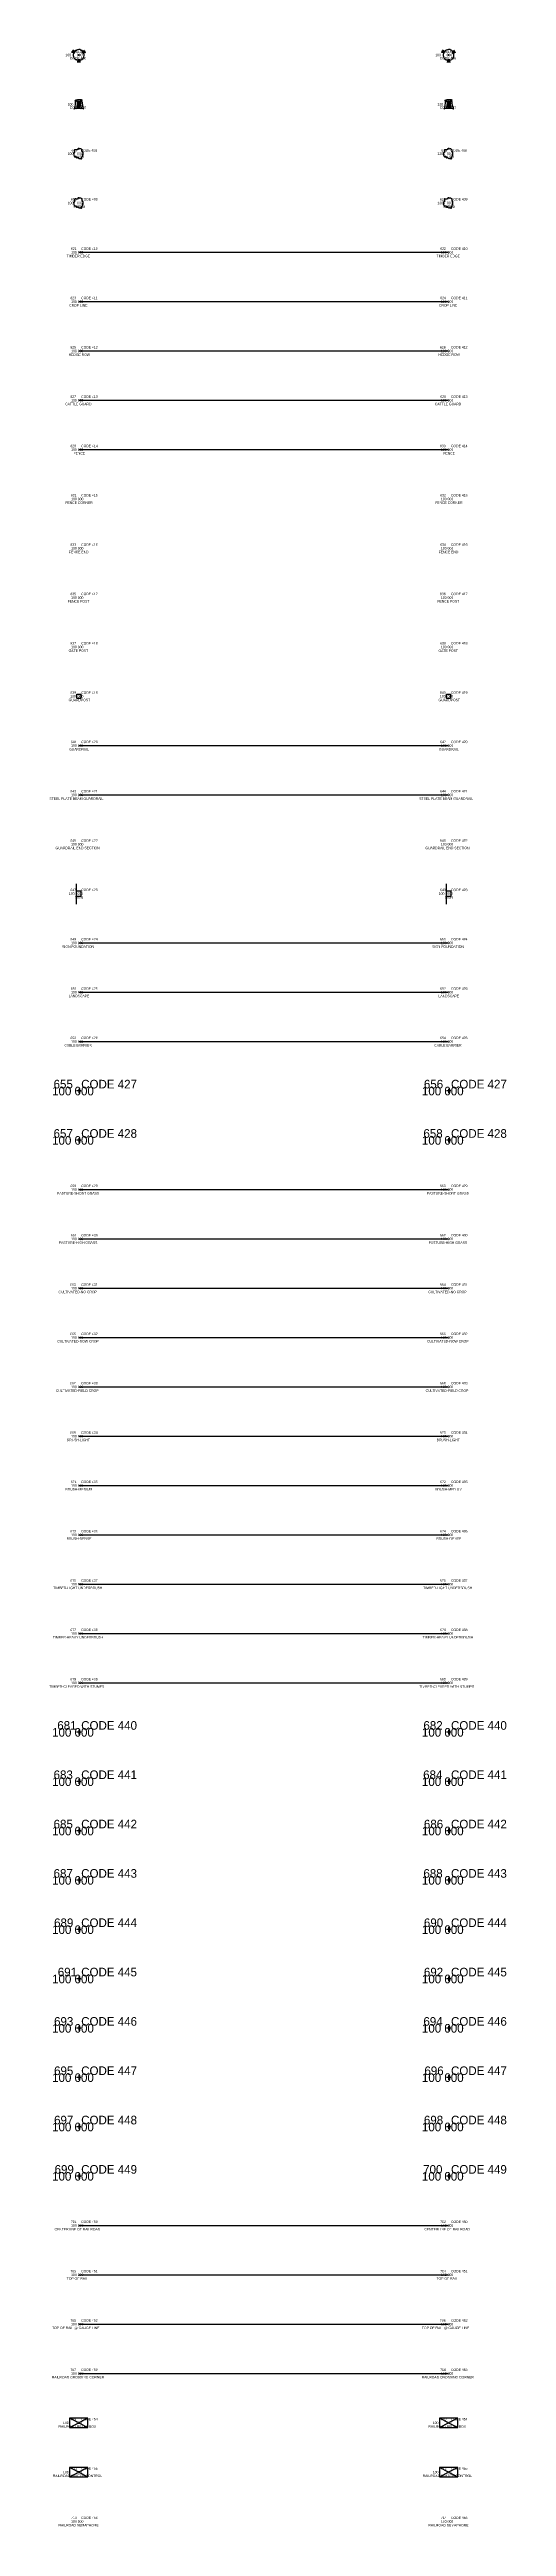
# Model space of a CAD drawing. Extents: x -12 to 6123, y -3 to 1005.
# Drawn here: x 2088 to 2273, y -2 to 1002 of the extents above; entities that cross this region are included whole.
import ezdxf

# ---------------------------------------------------------------- set-up
doc = ezdxf.new("R2010")
doc.units = 0
for name, color, linetype in [('Default', 7, 'Continuous'), ('Topo_Advertising Sign', 7, 'Continuous'), ('Topo_Cable Barrier', 7, 'Continuous'), ('Topo_Fence', 7, 'Continuous'), ('Topo_Field Comments', 7, 'Continuous'), ('Topo_Guardrail', 7, 'Continuous'), ('Topo_Landscape Items', 7, 'Continuous'), ('Topo_NonHighway Improvements', 7, 'Continuous'), ('Topo_Point Descriptions', 7, 'Continuous'), ('Topo_Point Elevations', 7, 'Continuous'), ('Topo_Point Numbers', 7, 'Continuous'), ('Topo_Railroad', 7, 'Continuous'), ('Topo_Vegetation', 7, 'Continuous'), ('Topo_Vegetation Line', 7, 'Continuous'), ('Topo_Woods and Brush', 7, 'Continuous')]:
    doc.layers.add(name, color=color, linetype=linetype)

msp = doc.modelspace()

# ---------------------------------------------------------------- linework, layer by layer
at = {"layer": 'Default'}
for p, q in [((2100.9, 580), (2099.1, 580)), ((2100, 580.9), (2100, 579.1)), ((2250.9, 580), (2249.1, 580)), ((2250, 580.9), (2250, 579.1)), ((2100.9, 560), (2099.1, 560)), ((2100, 560.9), (2100, 559.1)), ((2250.9, 560), (2249.1, 560)), ((2250, 560.9), (2250, 559.1)), ((2100.9, 320), (2099.1, 320)), ((2100, 320.9), (2100, 319.1)), ((2250.9, 320), (2249.1, 320)), ((2250, 320.9), (2250, 319.1)), ((2100.9, 300), (2099.1, 300)), ((2100, 300.9), (2100, 299.1)), ((2250.9, 300), (2249.1, 300)), ((2250, 300.9), (2250, 299.1)), ((2100.9, 280), (2099.1, 280)), ((2100, 280.9), (2100, 279.1)), ((2250.9, 280), (2249.1, 280)), ((2250, 280.9), (2250, 279.1)), ((2100.9, 260), (2099.1, 260)), ((2100, 260.9), (2100, 259.1)), ((2250.9, 260), (2249.1, 260)), ((2250, 260.9), (2250, 259.1)), ((2100.9, 240), (2099.1, 240)), ((2100, 240.9), (2100, 239.1)), ((2250.9, 240), (2249.1, 240)), ((2250, 240.9), (2250, 239.1)), ((2100.9, 220), (2099.1, 220)), ((2100, 220.9), (2100, 219.1)), ((2250.9, 220), (2249.1, 220)), ((2250, 220.9), (2250, 219.1)), ((2100, 200.9), (2100, 199.1)), ((2250, 200.9), (2250, 199.1)), ((2100.9, 200), (2099.1, 200)), ((2250.9, 200), (2249.1, 200)), ((2100, 180.9), (2100, 179.1)), ((2250, 180.9), (2250, 179.1)), ((2100.9, 180), (2099.1, 180)), ((2250.9, 180), (2249.1, 180)), ((2100, 160.9), (2100, 159.1)), ((2250, 160.9), (2250, 159.1)), ((2100.9, 160), (2099.1, 160)), ((2250.9, 160), (2249.1, 160)), ((2100, 140.9), (2100, 139.1)), ((2250, 140.9), (2250, 139.1)), ((2100.9, 140), (2099.1, 140)), ((2250.9, 140), (2249.1, 140))]:
    msp.add_line(p, q, dxfattribs=at)
at = {"layer": 'Topo_Advertising Sign'}
for p, q in [((2099, 664), (2099, 655.7)), ((2249, 664), (2249, 655.7)), ((2100, 640), (2100, 640)), ((2100, 640), (2250, 640)), ((2250, 640), (2250, 640))]:
    msp.add_line(p, q, dxfattribs=at)
for points in [[(2101, 661), (2099, 661), (2099, 659), (2101, 659)], [(2251, 661), (2249, 661), (2249, 659), (2251, 659)]]:
    msp.add_lwpolyline(points, close=True, dxfattribs=at)
at = {"layer": 'Topo_Cable Barrier'}
for p, q in [((2100, 600), (2100, 600)), ((2100, 600), (2250, 600)), ((2250, 600), (2250, 600))]:
    msp.add_line(p, q, dxfattribs=at)
at = {"layer": 'Topo_Fence'}
for p, q in [((2100, 840), (2100, 840)), ((2100, 840), (2250, 840)), ((2250, 840), (2250, 840)), ((2100, 820), (2100, 820)), ((2250, 820), (2250, 820)), ((2100, 800), (2100, 800)), ((2250, 800), (2250, 800)), ((2100, 780), (2100, 780)), ((2250, 780), (2250, 780)), ((2100, 760), (2100, 760)), ((2250, 760), (2250, 760))]:
    msp.add_line(p, q, dxfattribs=at)
at = {"layer": 'Topo_Guardrail'}
for p, q in [((2099.2, 739.2), (2100.8, 739.2)), ((2249.2, 739.2), (2250.8, 739.2)), ((2100, 720), (2100, 720)), ((2100, 720), (2250, 720)), ((2250, 720), (2250, 720)), ((2100, 700), (2100, 700)), ((2100, 700), (2250, 700)), ((2250, 700), (2250, 700)), ((2100, 680), (2100, 680)), ((2250, 680), (2250, 680))]:
    msp.add_line(p, q, dxfattribs=at)
for points in [[(2099.2, 739.2), (2099.2, 740.8), (2100.8, 740.8), (2100.8, 739.2)], [(2249.2, 739.2), (2249.2, 740.8), (2250.8, 740.8), (2250.8, 739.2)]]:
    msp.add_lwpolyline(points, dxfattribs=at)
at = {"layer": 'Topo_Landscape Items'}
for p, q in [((2100, 620), (2100, 620)), ((2100, 620), (2250, 620)), ((2250, 620), (2250, 620))]:
    msp.add_line(p, q, dxfattribs=at)
at = {"layer": 'Topo_NonHighway Improvements'}
for p, q in [((2100, 860), (2100, 860)), ((2100, 860), (2250, 860)), ((2250, 860), (2250, 860))]:
    msp.add_line(p, q, dxfattribs=at)
at = {"layer": 'Topo_Railroad'}
for p, q in [((2100, 120), (2100, 120)), ((2100, 120), (2250, 120)), ((2250, 120), (2250, 120)), ((2100, 100), (2100, 100)), ((2100, 100), (2250, 100)), ((2250, 100), (2250, 100)), ((2100, 80), (2100, 80)), ((2100, 80), (2250, 80)), ((2250, 80), (2250, 80)), ((2100, 60), (2100, 60)), ((2100, 60), (2250, 60)), ((2250, 60), (2250, 60)), ((2100, 0), (2100, 0)), ((2250, 0), (2250, 0))]:
    msp.add_line(p, q, dxfattribs=at)
for points in [[(2096.3, 38.1), (2103.7, 38.1), (2103.7, 41.9), (2096.3, 41.9)], [(2096.3, 38.1), (2100, 40), (2096.3, 41.9)], [(2100, 40), (2103.7, 38.1), (2103.7, 41.9)], [(2246.3, 38.1), (2253.7, 38.1), (2253.7, 41.9), (2246.3, 41.9)], [(2246.3, 38.1), (2250, 40), (2246.3, 41.9)], [(2250, 40), (2253.7, 38.1), (2253.7, 41.9)], [(2096.3, 18.1), (2103.7, 18.1), (2103.7, 21.9), (2096.3, 21.9)], [(2096.3, 18.1), (2100, 20), (2096.3, 21.9)], [(2100, 20), (2103.7, 18.1), (2103.7, 21.9)], [(2246.3, 18.1), (2253.7, 18.1), (2253.7, 21.9), (2246.3, 21.9)], [(2246.3, 18.1), (2250, 20), (2246.3, 21.9)], [(2250, 20), (2253.7, 18.1), (2253.7, 21.9)]]:
    msp.add_lwpolyline(points, close=True, dxfattribs=at)
at = {"layer": 'Topo_Vegetation'}
for p, q in [((2098.4, 1000.6), (2097.1, 1001.1)), ((2098.5, 1000.9), (2097.3, 1001.6)), ((2098.7, 1001.1), (2097.6, 1002)), ((2099.7, 998.3), (2099.5, 996.9)), ((2100, 998.3), (2100, 996.9)), ((2100.3, 998.3), (2100.5, 996.9)), ((2101.3, 1001.1), (2102.4, 1002)), ((2101.5, 1000.9), (2102.7, 1001.6)), ((2101.6, 1000.6), (2102.9, 1001.1)), ((2248.4, 1000.6), (2247.1, 1001.1)), ((2248.5, 1000.9), (2247.3, 1001.6)), ((2248.7, 1001.1), (2247.6, 1002)), ((2249.7, 998.3), (2249.5, 996.9)), ((2250, 998.3), (2250, 996.9)), ((2250.3, 998.3), (2250.5, 996.9)), ((2251.3, 1001.1), (2252.4, 1002)), ((2251.5, 1000.9), (2252.7, 1001.6)), ((2251.6, 1000.6), (2252.9, 1001.1))]:
    msp.add_line(p, q, dxfattribs=at)
for points in [[(2098.2, 959.8), (2098, 959.6), (2098, 959.4), (2098.1, 959.1), (2098.2, 958.9), (2098.5, 958.8), (2098.7, 958.8), (2098.9, 958.8), (2099, 958.8), (2099, 958.7), (2099, 958.6), (2099, 958.4), (2099.2, 958.3), (2099.4, 958.3), (2099.5, 958.4), (2099.6, 958.6), (2099.7, 958.4), (2099.9, 958.2), (2100.1, 958.1), (2100.4, 958.1), (2100.5, 958.2), (2100.6, 958.2), (2100.6, 958.1), (2100.7, 958), (2100.9, 957.9), (2101.1, 957.9), (2101.2, 958), (2101.3, 958.1), (2101.3, 958.3), (2101.2, 958.4), (2101.1, 958.5), (2101, 958.6), (2101.3, 958.6), (2101.4, 958.7), (2101.5, 958.9), (2101.5, 959), (2101.5, 959.2), (2101.5, 959.3), (2101.6, 959.3), (2101.7, 959.4), (2101.8, 959.5), (2101.8, 959.7), (2101.7, 959.8), (2101.6, 959.9), (2101.7, 959.9), (2101.8, 960), (2101.8, 960.1), (2101.8, 960.3), (2101.8, 960.4), (2101.8, 960.5), (2101.7, 960.6), (2101.6, 960.7), (2101.5, 960.7), (2101.4, 960.8), (2101.4, 960.9), (2101.4, 961), (2101.4, 961.2), (2101.4, 961.4), (2101.3, 961.6), (2101.2, 961.7), (2101.1, 961.8), (2100.9, 961.9), (2100.7, 961.9), (2100.5, 961.9), (2100.3, 961.8), (2100.3, 961.9), (2100.2, 962.1), (2100, 962.1), (2099.9, 962.1), (2099.8, 962.1), (2099.6, 962), (2099.6, 961.8), (2099.6, 961.6), (2099.5, 961.7), (2099.3, 961.6), (2099.1, 961.6), (2099, 961.5), (2098.8, 961.6), (2098.7, 961.6), (2098.5, 961.6), (2098.3, 961.5), (2098.2, 961.3), (2098.3, 961.1), (2098.3, 961), (2098.4, 961), (2098.3, 960.9), (2098.3, 960.8), (2098.3, 960.7), (2098.3, 960.5), (2098.4, 960.5), (2098.2, 960.5), (2098.1, 960.5), (2098, 960.4), (2097.9, 960.3), (2097.9, 960.1), (2098, 959.9), (2098.1, 959.8), (2098.1, 959.8)], [(2248.2, 959.8), (2248, 959.6), (2248, 959.4), (2248.1, 959.1), (2248.2, 958.9), (2248.5, 958.8), (2248.7, 958.8), (2248.9, 958.8), (2249, 958.8), (2249, 958.7), (2249, 958.6), (2249, 958.4), (2249.2, 958.3), (2249.4, 958.3), (2249.5, 958.4), (2249.6, 958.6), (2249.7, 958.4), (2249.9, 958.2), (2250.1, 958.1), (2250.4, 958.1), (2250.5, 958.2), (2250.6, 958.2), (2250.6, 958.1), (2250.7, 958), (2250.9, 957.9), (2251.1, 957.9), (2251.2, 958), (2251.3, 958.1), (2251.3, 958.3), (2251.2, 958.4), (2251.1, 958.5), (2251, 958.6), (2251.3, 958.6), (2251.4, 958.7), (2251.5, 958.9), (2251.5, 959), (2251.5, 959.2), (2251.5, 959.3), (2251.6, 959.3), (2251.7, 959.4), (2251.8, 959.5), (2251.8, 959.7), (2251.7, 959.8), (2251.6, 959.9), (2251.7, 959.9), (2251.8, 960), (2251.8, 960.1), (2251.8, 960.3), (2251.8, 960.4), (2251.8, 960.5), (2251.7, 960.6), (2251.6, 960.7), (2251.5, 960.7), (2251.4, 960.8), (2251.4, 960.9), (2251.4, 961), (2251.4, 961.2), (2251.4, 961.4), (2251.3, 961.6), (2251.2, 961.7), (2251.1, 961.8), (2250.9, 961.9), (2250.7, 961.9), (2250.5, 961.9), (2250.3, 961.8), (2250.3, 961.9), (2250.2, 962.1), (2250, 962.1), (2249.9, 962.1), (2249.8, 962.1), (2249.6, 962), (2249.6, 961.8), (2249.6, 961.6), (2249.5, 961.7), (2249.3, 961.6), (2249.1, 961.6), (2249, 961.5), (2248.8, 961.6), (2248.7, 961.6), (2248.5, 961.6), (2248.3, 961.5), (2248.2, 961.3), (2248.3, 961.1), (2248.3, 961), (2248.4, 961), (2248.3, 960.9), (2248.3, 960.8), (2248.3, 960.7), (2248.3, 960.5), (2248.4, 960.5), (2248.2, 960.5), (2248.1, 960.5), (2248, 960.4), (2247.9, 960.3), (2247.9, 960.1), (2248, 959.9), (2248.1, 959.8), (2248.1, 959.8)], [(2098.2, 939.8), (2098, 939.6), (2098, 939.4), (2098.1, 939.1), (2098.2, 938.9), (2098.5, 938.8), (2098.7, 938.8), (2098.9, 938.8), (2099, 938.8), (2099, 938.7), (2099, 938.6), (2099, 938.4), (2099.2, 938.3), (2099.4, 938.3), (2099.5, 938.4), (2099.6, 938.6), (2099.7, 938.4), (2099.9, 938.2), (2100.1, 938.1), (2100.4, 938.1), (2100.5, 938.2), (2100.6, 938.2), (2100.6, 938.1), (2100.7, 938), (2100.9, 937.9), (2101.1, 937.9), (2101.2, 938), (2101.3, 938.1), (2101.3, 938.3), (2101.2, 938.4), (2101.1, 938.5), (2101, 938.6), (2101.3, 938.6), (2101.4, 938.7), (2101.5, 938.9), (2101.5, 939), (2101.5, 939.2), (2101.5, 939.3), (2101.6, 939.3), (2101.7, 939.4), (2101.8, 939.5), (2101.8, 939.7), (2101.7, 939.8), (2101.6, 939.9), (2101.7, 939.9), (2101.8, 940), (2101.8, 940.1), (2101.8, 940.3), (2101.8, 940.4), (2101.8, 940.5), (2101.7, 940.6), (2101.6, 940.7), (2101.5, 940.7), (2101.4, 940.8), (2101.4, 940.9), (2101.4, 941), (2101.4, 941.2), (2101.4, 941.4), (2101.3, 941.6), (2101.2, 941.7), (2101.1, 941.8), (2100.9, 941.9), (2100.7, 941.9), (2100.5, 941.9), (2100.3, 941.8), (2100.3, 941.9), (2100.2, 942.1), (2100, 942.1), (2099.9, 942.1), (2099.8, 942.1), (2099.6, 942), (2099.6, 941.8), (2099.6, 941.6), (2099.5, 941.7), (2099.3, 941.6), (2099.1, 941.6), (2099, 941.5), (2098.8, 941.6), (2098.7, 941.6), (2098.5, 941.6), (2098.3, 941.5), (2098.2, 941.3), (2098.3, 941.1), (2098.3, 941), (2098.4, 941), (2098.3, 940.9), (2098.3, 940.8), (2098.3, 940.7), (2098.3, 940.5), (2098.4, 940.5), (2098.2, 940.5), (2098.1, 940.5), (2098, 940.4), (2097.9, 940.3), (2097.9, 940.1), (2098, 939.9), (2098.1, 939.8), (2098.1, 939.8)], [(2248.2, 939.8), (2248, 939.6), (2248, 939.4), (2248.1, 939.1), (2248.2, 938.9), (2248.5, 938.8), (2248.7, 938.8), (2248.9, 938.8), (2249, 938.8), (2249, 938.7), (2249, 938.6), (2249, 938.4), (2249.2, 938.3), (2249.4, 938.3), (2249.5, 938.4), (2249.6, 938.6), (2249.7, 938.4), (2249.9, 938.2), (2250.1, 938.1), (2250.4, 938.1), (2250.5, 938.2), (2250.6, 938.2), (2250.6, 938.1), (2250.7, 938), (2250.9, 937.9), (2251.1, 937.9), (2251.2, 938), (2251.3, 938.1), (2251.3, 938.3), (2251.2, 938.4), (2251.1, 938.5), (2251, 938.6), (2251.3, 938.6), (2251.4, 938.7), (2251.5, 938.9), (2251.5, 939), (2251.5, 939.2), (2251.5, 939.3), (2251.6, 939.3), (2251.7, 939.4), (2251.8, 939.5), (2251.8, 939.7), (2251.7, 939.8), (2251.6, 939.9), (2251.7, 939.9), (2251.8, 940), (2251.8, 940.1), (2251.8, 940.3), (2251.8, 940.4), (2251.8, 940.5), (2251.7, 940.6), (2251.6, 940.7), (2251.5, 940.7), (2251.4, 940.8), (2251.4, 940.9), (2251.4, 941), (2251.4, 941.2), (2251.4, 941.4), (2251.3, 941.6), (2251.2, 941.7), (2251.1, 941.8), (2250.9, 941.9), (2250.7, 941.9), (2250.5, 941.9), (2250.3, 941.8), (2250.3, 941.9), (2250.2, 942.1), (2250, 942.1), (2249.9, 942.1), (2249.8, 942.1), (2249.6, 942), (2249.6, 941.8), (2249.6, 941.6), (2249.5, 941.7), (2249.3, 941.6), (2249.1, 941.6), (2249, 941.5), (2248.8, 941.6), (2248.7, 941.6), (2248.5, 941.6), (2248.3, 941.5), (2248.2, 941.3), (2248.3, 941.1), (2248.3, 941), (2248.4, 941), (2248.3, 940.9), (2248.3, 940.8), (2248.3, 940.7), (2248.3, 940.5), (2248.4, 940.5), (2248.2, 940.5), (2248.1, 940.5), (2248, 940.4), (2247.9, 940.3), (2247.9, 940.1), (2248, 939.9), (2248.1, 939.8), (2248.1, 939.8)]]:
    msp.add_lwpolyline(points, dxfattribs=at)
for centre in [(2100, 1000), (2250, 1000)]:
    msp.add_circle(centre, 0.156, dxfattribs=at)
for centre, start, end in [((2100, 1000), 161.1466, 257.6284), ((2100, 1000), 42.2922, 138.1721), ((2100, 1000), 281.4412, 18.0392), ((2250, 1000), 161.1466, 257.6284), ((2250, 1000), 42.2922, 138.1721), ((2250, 1000), 281.4412, 18.0392)]:
    msp.add_arc(centre, 2.21, start, end, dxfattribs=at)
for centre, major_axis, ratio, start_param, end_param in [((2098.3, 979.8), (-0.25, -1.79), 0.202902, 0.24901, 2.93855), ((2100.1, 978), (-2.04, 0), 0.168932, 3.428304, 6.039986), ((2098.3, 979.8), (-0.25, -1.79), 0.202902, 3.100711, 3.141593), ((2099.2, 979.8), (-0.19, -1.5), 0.184982, 0, 3.141593), ((2099.8, 979.8), (-0.11, -1.46), 0.121718, 0, 3.141593), ((2100.3, 979.8), (-0.06, -1.47), 0.05233, 3.141593, 6.283185), ((2100.9, 979.8), (0.07, -1.55), 0.128128, 3.141593, 6.283185), ((2101.8, 979.9), (0.35, -1.83), 0.184623, 3.90323, 6.102586), ((2101.8, 979.9), (0.35, -1.83), 0.184623, 3.141593, 3.177645), ((2248.3, 979.8), (-0.25, -1.79), 0.202902, 0.24901, 2.93855), ((2250.1, 978), (-2.04, 0), 0.168932, 3.428304, 6.039986), ((2248.3, 979.8), (-0.25, -1.79), 0.202902, 3.100711, 3.141593), ((2249.2, 979.8), (-0.19, -1.5), 0.184982, 0, 3.141593), ((2249.8, 979.8), (-0.11, -1.46), 0.121718, 0, 3.141593), ((2250.3, 979.8), (-0.06, -1.47), 0.05233, 3.141593, 6.283185), ((2250.9, 979.8), (0.07, -1.55), 0.128128, 3.141593, 6.283185), ((2251.8, 979.9), (0.35, -1.83), 0.184623, 3.90323, 6.102586), ((2251.8, 979.9), (0.35, -1.83), 0.184623, 3.141593, 3.177645)]:
    msp.add_ellipse(centre, major_axis=major_axis, ratio=ratio, start_param=start_param, end_param=end_param, dxfattribs=at)
for centre in [(2100, 981.6), (2250, 981.6)]:
    msp.add_ellipse(centre, major_axis=(1.43, 0.05), ratio=0.272871, dxfattribs=at)
for points in [[(2101.3, 981.1), (2101.3, 981.4), (2101.4, 981.6)], [(2251.3, 981.1), (2251.3, 981.4), (2251.4, 981.6)]]:
    msp.add_spline(points, degree=3, dxfattribs=at)
at = {"layer": 'Topo_Vegetation Line'}
for p, q in [((2100, 900), (2100, 900)), ((2100, 900), (2250, 900)), ((2250, 900), (2250, 900)), ((2100, 540), (2100, 540)), ((2100, 540), (2250, 540)), ((2250, 540), (2250, 540)), ((2100, 520), (2100, 520)), ((2100, 520), (2250, 520)), ((2250, 520), (2250, 520)), ((2100, 500), (2100, 500)), ((2100, 500), (2250, 500)), ((2250, 500), (2250, 500)), ((2100, 480), (2100, 480)), ((2100, 480), (2250, 480)), ((2250, 480), (2250, 480)), ((2100, 460), (2100, 460)), ((2100, 460), (2250, 460)), ((2250, 460), (2250, 460))]:
    msp.add_line(p, q, dxfattribs=at)
at = {"layer": 'Topo_Woods and Brush'}
for p, q in [((2100, 920), (2100, 920)), ((2100, 920), (2250, 920)), ((2250, 920), (2250, 920)), ((2100, 880), (2100, 880)), ((2100, 880), (2250, 880)), ((2250, 880), (2250, 880)), ((2100, 440), (2100, 440)), ((2100, 440), (2250, 440)), ((2250, 440), (2250, 440)), ((2100, 420), (2100, 420)), ((2100, 420), (2250, 420)), ((2250, 420), (2250, 420)), ((2100, 400), (2100, 400)), ((2100, 400), (2250, 400)), ((2250, 400), (2250, 400)), ((2100, 380), (2100, 380)), ((2100, 380), (2250, 380)), ((2250, 380), (2250, 380)), ((2100, 360), (2100, 360)), ((2100, 360), (2250, 360)), ((2250, 360), (2250, 360)), ((2100, 340), (2100, 340)), ((2100, 340), (2250, 340)), ((2250, 340), (2250, 340))]:
    msp.add_line(p, q, dxfattribs=at)

# ---------------------------------------------------------------- texts
at = {"layer": 'Default'}
for s, p in [('655', (2089.8, 581)), ('CODE 427', (2101, 581)), ('656', (2240, 581)), ('CODE 427', (2251, 581)), ('100 000', (2089.2, 578.2)), ('100 000', (2239.2, 578.2)), ('657', (2089.8, 561)), ('CODE 428', (2101, 561)), ('658', (2239.8, 561)), ('CODE 428', (2251, 561)), ('100 000', (2089.2, 558.2)), ('100 000', (2239.2, 558.2)), ('100 000', (2089.2, 318.2)), ('681', (2091.3, 321)), ('CODE 440', (2101, 321)), ('100 000', (2239.2, 318.2)), ('682', (2239.8, 321)), ('CODE 440', (2251, 321)), ('100 000', (2089.2, 298.2)), ('683', (2089.8, 301)), ('CODE 441', (2101, 301)), ('100 000', (2239.2, 298.2)), ('684', (2239.7, 301)), ('CODE 441', (2251, 301)), ('100 000', (2089.2, 278.2)), ('685', (2089.8, 281)), ('CODE 442', (2101, 281)), ('100 000', (2239.2, 278.2)), ('686', (2240, 281)), ('CODE 442', (2251, 281)), ('100 000', (2089.2, 258.2)), ('687', (2089.8, 261)), ('CODE 443', (2101, 261)), ('100 000', (2239.2, 258.2)), ('688', (2239.8, 261)), ('CODE 443', (2251, 261)), ('100 000', (2089.2, 238.2)), ('689', (2090, 241)), ('CODE 444', (2101, 241)), ('100 000', (2239.2, 238.2)), ('690', (2240, 241)), ('CODE 444', (2251, 241)), ('100 000', (2089.2, 218.2)), ('691', (2091.5, 221)), ('CODE 445', (2101, 221)), ('100 000', (2239.2, 218.2)), ('692', (2240, 221)), ('CODE 445', (2251, 221)), ('100 000', (2089.2, 198.2)), ('693', (2090, 201)), ('CODE 446', (2101, 201)), ('100 000', (2239.2, 198.2)), ('694', (2239.8, 201)), ('CODE 446', (2251, 201)), ('100 000', (2089.2, 178.2)), ('695', (2090, 181)), ('CODE 447', (2101, 181)), ('100 000', (2239.2, 178.2)), ('696', (2240.2, 181)), ('CODE 447', (2251, 181)), ('100 000', (2089.2, 158.2)), ('697', (2090, 161)), ('CODE 448', (2101, 161)), ('100 000', (2239.2, 158.2)), ('698', (2240, 161)), ('CODE 448', (2251, 161)), ('100 000', (2089.2, 138.2)), ('699', (2090.2, 141)), ('CODE 449', (2101, 141)), ('100 000', (2239.2, 138.2)), ('700', (2239.7, 141)), ('CODE 449', (2251, 141))]:
    msp.add_text(s, height=3.5, dxfattribs=at).set_placement(p)
at = {"layer": 'Topo_Field Comments'}
for s, p in [('CODE 406', (2096.4, 998.2)), ('CODE 406', (2246.4, 998.2)), ('CODE 407', (2096.4, 978.2)), ('CODE 407', (2246.4, 978.2)), ('CODE 408', (2100.8, 960.8)), ('CODE 408', (2250.8, 960.8)), ('CODE 409', (2101, 941)), ('CODE 409', (2251, 941)), ('CODE 410', (2101, 921)), ('CODE 410', (2251, 921)), ('CODE 411', (2101, 901)), ('CODE 411', (2251, 901)), ('CODE 412', (2101, 881)), ('CODE 412', (2251, 881)), ('CODE 413', (2101, 861)), ('CODE 413', (2251, 861)), ('CODE 414', (2101, 841)), ('CODE 414', (2251, 841)), ('CODE 415', (2101, 821)), ('CODE 415', (2251, 821)), ('CODE 416', (2101, 801)), ('CODE 416', (2251, 801)), ('CODE 417', (2101, 781)), ('CODE 417', (2251, 781)), ('CODE 418', (2101, 761)), ('CODE 418', (2251, 761)), ('CODE 419', (2101, 741)), ('CODE 419', (2251, 741)), ('CODE 420', (2101, 721)), ('CODE 420', (2251, 721)), ('CODE 421', (2101, 701)), ('CODE 421', (2251, 701)), ('CODE 422', (2101, 681)), ('CODE 422', (2251, 681)), ('CODE 423', (2101, 661)), ('CODE 423', (2251, 661)), ('CODE 424', (2101, 641)), ('CODE 424', (2251, 641)), ('CODE 425', (2101, 621)), ('CODE 425', (2251, 621)), ('CODE 426', (2101, 601)), ('CODE 426', (2251, 601)), ('CODE 429', (2101, 541)), ('CODE 429', (2251, 541)), ('CODE 430', (2101, 521)), ('CODE 430', (2251, 521)), ('CODE 431', (2101, 501)), ('CODE 431', (2251, 501)), ('CODE 432', (2101, 481)), ('CODE 432', (2251, 481)), ('CODE 433', (2101, 461)), ('CODE 433', (2251, 461)), ('CODE 434', (2101, 441)), ('CODE 434', (2251, 441)), ('CODE 435', (2101, 421)), ('CODE 435', (2251, 421)), ('CODE 436', (2101, 401)), ('CODE 436', (2251, 401)), ('CODE 437', (2101, 381)), ('CODE 437', (2251, 381)), ('CODE 438', (2101, 361)), ('CODE 438', (2251, 361)), ('CODE 439', (2101, 341)), ('CODE 439', (2251, 341)), ('CODE 450', (2101, 121)), ('CODE 450', (2251, 121)), ('CODE 451', (2101, 101)), ('CODE 451', (2251, 101)), ('CODE 452', (2101, 81)), ('CODE 452', (2251, 81)), ('CODE 453', (2101, 61)), ('CODE 453', (2251, 61)), ('CODE 454', (2101, 41)), ('CODE 454', (2251, 41)), ('CODE 455', (2101, 21)), ('CODE 455', (2251, 21)), ('CODE 456', (2101, 1)), ('CODE 456', (2251, 1))]:
    msp.add_text(s, height=1, dxfattribs=at).set_placement(p)
at = {"layer": 'Topo_Point Descriptions'}
for s, p in [('BUSH', (2098.3, 958.2)), ('BUSH', (2248.3, 958.2)), ('SHRUB', (2097.8, 938)), ('SHRUB', (2247.8, 938)), ('TIMBER EDGE', (2095.1, 918)), ('TIMBER EDGE', (2245.1, 918)), ('CROP LINE', (2096.1, 898)), ('CROP LINE', (2246.1, 898)), ('HEDGE ROW', (2095.9, 878)), ('HEDGE ROW', (2245.9, 878)), ('CATTLE GUARD', (2094.5, 858)), ('CATTLE GUARD', (2244.5, 858)), ('FENCE', (2097.9, 838)), ('FENCE', (2247.9, 838)), ('FENCE CORNER', (2094.6, 818)), ('FENCE CORNER', (2244.6, 818)), ('FENCE END', (2096, 798)), ('FENCE END', (2246, 798)), ('FENCE POST', (2095.5, 778)), ('FENCE POST', (2245.5, 778)), ('GATE POST', (2095.9, 758)), ('GATE POST', (2245.9, 758)), ('GUARDPOST', (2095.9, 738)), ('GUARDPOST', (2245.9, 738)), ('GUARDRAIL', (2096.1, 718)), ('GUARDRAIL', (2246.1, 718)), ('STEEL PLATE BEAM GUARDRAIL', (2088.1, 698)), ('STEEL PLATE BEAM GUARDRAIL', (2238.1, 698)), ('GUARDRAIL END SECTION', (2090.6, 678)), ('GUARDRAIL END SECTION', (2240.6, 678)), ('SIGN', (2098.4, 658)), ('SIGN', (2248.4, 658)), ('SIGN FOUNDATION', (2093.3, 638)), ('SIGN FOUNDATION', (2243.3, 638)), ('LANDSCAPE', (2095.9, 618)), ('LANDSCAPE', (2245.9, 618)), ('CABLE BARRIER', (2094.2, 598)), ('CABLE BARRIER', (2244.2, 598)), ('PASTURE-SHORT GRASS', (2091.2, 538)), ('PASTURE-SHORT GRASS', (2241.2, 538)), ('PASTURE-HIGH GRASS', (2091.9, 518)), ('PASTURE-HIGH GRASS', (2241.9, 518)), ('CULTIVATED-NO CROP', (2091.8, 498)), ('CULTIVATED-NO CROP', (2241.8, 498)), ('CULTIVATED-ROW CROP', (2091.3, 478)), ('CULTIVATED-ROW CROP', (2241.3, 478)), ('CULTIVATED-FIELD CROP', (2090.7, 458)), ('CULTIVATED-FIELD CROP', (2240.7, 458)), ('BRUSH-LIGHT', (2095.2, 438)), ('BRUSH-LIGHT', (2245.2, 438)), ('BRUSH-MEDIUM', (2094.6, 418)), ('BRUSH-MEDIUM', (2244.6, 418)), ('BRUSH-DENSE', (2095.1, 398)), ('BRUSH-DENSE', (2245.1, 398)), ('TIMBER-LIGHT UNDERBRUSH', (2089.7, 378)), ('TIMBER-LIGHT UNDERBRUSH', (2239.7, 378)), ('TIMBER-HEAVY UNDERBRUSH', (2089.5, 358)), ('TIMBER-HEAVY UNDERBRUSH', (2239.5, 358)), ('TIMBER-CLEARED WITH STUMPS', (2088.1, 338)), ('TIMBER-CLEARED WITH STUMPS', (2238.1, 338)), ('CENTERLINE OF RAILROAD', (2090.2, 118)), ('CENTERLINE OF RAILROAD', (2240.2, 118)), ('TOP OF RAIL', (2095.1, 98)), ('TOP OF RAIL', (2245.1, 98)), ('TOP OF RAIL @ GAUGE LINE', (2089.2, 78)), ('TOP OF RAIL @ GAUGE LINE', (2239.2, 78)), ('RAILROAD CROSSING CORNER', (2089.1, 58)), ('RAILROAD CROSSING CORNER', (2239.1, 58)), ('RAILROAD RELAY BOX', (2091.8, 38)), ('RAILROAD RELAY BOX', (2241.8, 38)), ('RAILROAD SWITCH CONTROL', (2089.5, 18)), ('RAILROAD SWITCH CONTROL', (2239.5, 18)), ('RAILROAD SEMAPHORE', (2091.8, -2)), ('RAILROAD SEMAPHORE', (2241.8, -2))]:
    msp.add_text(s, height=1, dxfattribs=at).set_placement(p)
at = {"layer": 'Topo_Point Elevations'}
for s, p in [('100      000', (2094.6, 999.5)), ('100      000', (2244.6, 999.5)), ('100    000', (2095.5, 979.5)), ('100    000', (2245.5, 979.5)), ('100    000', (2095.5, 959.5)), ('100    000', (2245.5, 959.5)), ('100    000', (2095.5, 939.5)), ('100    000', (2245.5, 939.5)), ('100 000', (2096.9, 919.5)), ('100 000', (2246.9, 919.5)), ('100 000', (2096.9, 899.5)), ('100 000', (2246.9, 899.5)), ('100 000', (2096.9, 879.5)), ('100 000', (2246.9, 879.5)), ('100 000', (2096.9, 859.5)), ('100 000', (2246.9, 859.5)), ('100 000', (2096.9, 839.5)), ('100 000', (2246.9, 839.5)), ('100 000', (2096.9, 819.5)), ('100 000', (2246.9, 819.5)), ('100 000', (2096.9, 799.5)), ('100 000', (2246.9, 799.5)), ('100 000', (2096.9, 779.5)), ('100 000', (2246.9, 779.5)), ('100 000', (2096.9, 759.5)), ('100 000', (2246.9, 759.5)), ('100  000', (2096.5, 739.5)), ('100  000', (2246.5, 739.5)), ('100 000', (2096.9, 719.5)), ('100 000', (2246.9, 719.5)), ('100 000', (2096.9, 699.5)), ('100 000', (2246.9, 699.5)), ('100 000', (2096.9, 679.5)), ('100 000', (2246.9, 679.5)), ('100   000', (2096, 659.5)), ('100   000', (2246, 659.5)), ('100 000', (2096.9, 639.5)), ('100 000', (2246.9, 639.5)), ('100 000', (2096.9, 619.5)), ('100 000', (2246.9, 619.5)), ('100 000', (2096.9, 599.5)), ('100 000', (2246.9, 599.5)), ('100 000', (2096.9, 539.5)), ('100 000', (2246.9, 539.5)), ('100 000', (2096.9, 519.5)), ('100 000', (2246.9, 519.5)), ('100 000', (2096.9, 499.5)), ('100 000', (2246.9, 499.5)), ('100 000', (2096.9, 479.5)), ('100 000', (2246.9, 479.5)), ('100 000', (2096.9, 459.5)), ('100 000', (2246.9, 459.5)), ('100 000', (2096.9, 439.5)), ('100 000', (2246.9, 439.5)), ('100 000', (2096.9, 419.5)), ('100 000', (2246.9, 419.5)), ('100 000', (2096.9, 399.5)), ('100 000', (2246.9, 399.5)), ('100 000', (2096.9, 379.5)), ('100 000', (2246.9, 379.5)), ('100 000', (2096.9, 359.5)), ('100 000', (2246.9, 359.5)), ('100 000', (2096.9, 339.5)), ('100 000', (2246.9, 339.5)), ('100 000', (2096.9, 119.5)), ('100 000', (2246.9, 119.5)), ('100 000', (2096.9, 99.5)), ('100 000', (2246.9, 99.5)), ('100 000', (2096.9, 79.5)), ('100 000', (2246.9, 79.5)), ('100 000', (2096.9, 59.5)), ('100 000', (2246.9, 59.5)), ('100        000', (2093.6, 39.5)), ('100        000', (2243.6, 39.5)), ('100        000', (2093.6, 19.5)), ('100        000', (2243.6, 19.5)), ('100 000', (2096.9, -0.5)), ('100 000', (2246.9, -0.5))]:
    msp.add_text(s, height=1, dxfattribs=at).set_placement(p)
at = {"layer": 'Topo_Point Numbers'}
for s, p in [('613', (2098.9, 1000.8)), ('614', (2248.9, 1000.8)), ('615', (2098.9, 980.8)), ('616', (2248.9, 980.8)), ('617', (2097.1, 960.8)), ('618', (2247.1, 960.8)), ('619', (2096.8, 941)), ('620', (2246.5, 941)), ('621', (2096.8, 921)), ('622', (2246.6, 921)), ('623', (2096.6, 901)), ('624', (2246.6, 901)), ('625', (2096.6, 881)), ('626', (2246.5, 881)), ('627', (2096.6, 861)), ('628', (2246.6, 861)), ('629', (2096.6, 841)), ('630', (2246.5, 841)), ('631', (2096.8, 821)), ('632', (2246.6, 821)), ('633', (2096.6, 801)), ('634', (2246.6, 801)), ('635', (2096.6, 781)), ('636', (2246.5, 781)), ('637', (2096.6, 761)), ('638', (2246.6, 761)), ('639', (2096.6, 741)), ('640', (2246.5, 741)), ('641', (2096.8, 721)), ('642', (2246.6, 721)), ('643', (2096.6, 701)), ('644', (2246.6, 701)), ('645', (2096.6, 681)), ('646', (2246.5, 681)), ('647', (2096.6, 661)), ('648', (2246.6, 661)), ('649', (2096.6, 641)), ('650', (2246.5, 641)), ('651', (2096.8, 621)), ('652', (2246.6, 621)), ('653', (2096.6, 601)), ('654', (2246.6, 601)), ('659', (2096.6, 541)), ('660', (2246.5, 541)), ('661', (2096.8, 521)), ('662', (2246.5, 521)), ('663', (2096.5, 501)), ('664', (2246.5, 501)), ('665', (2096.5, 481)), ('666', (2246.5, 481)), ('667', (2096.5, 461)), ('668', (2246.5, 461)), ('669', (2096.5, 441)), ('670', (2246.5, 441)), ('671', (2096.8, 421)), ('672', (2246.6, 421)), ('673', (2096.6, 401)), ('674', (2246.6, 401)), ('675', (2096.6, 381)), ('676', (2246.5, 381)), ('677', (2096.6, 361)), ('678', (2246.6, 361)), ('679', (2096.6, 341)), ('680', (2246.5, 341)), ('701', (2096.8, 121)), ('702', (2246.6, 121)), ('703', (2096.6, 101)), ('704', (2246.6, 101)), ('705', (2096.6, 81)), ('706', (2246.5, 81)), ('707', (2096.6, 61)), ('708', (2246.6, 61)), ('709', (2096.6, 41)), ('710', (2246.8, 41)), ('711', (2097.1, 21)), ('712', (2246.9, 21)), ('713', (2096.9, 1)), ('714', (2246.9, 1))]:
    msp.add_text(s, height=1, dxfattribs=at).set_placement(p)

doc.saveas('drawing.dxf')
